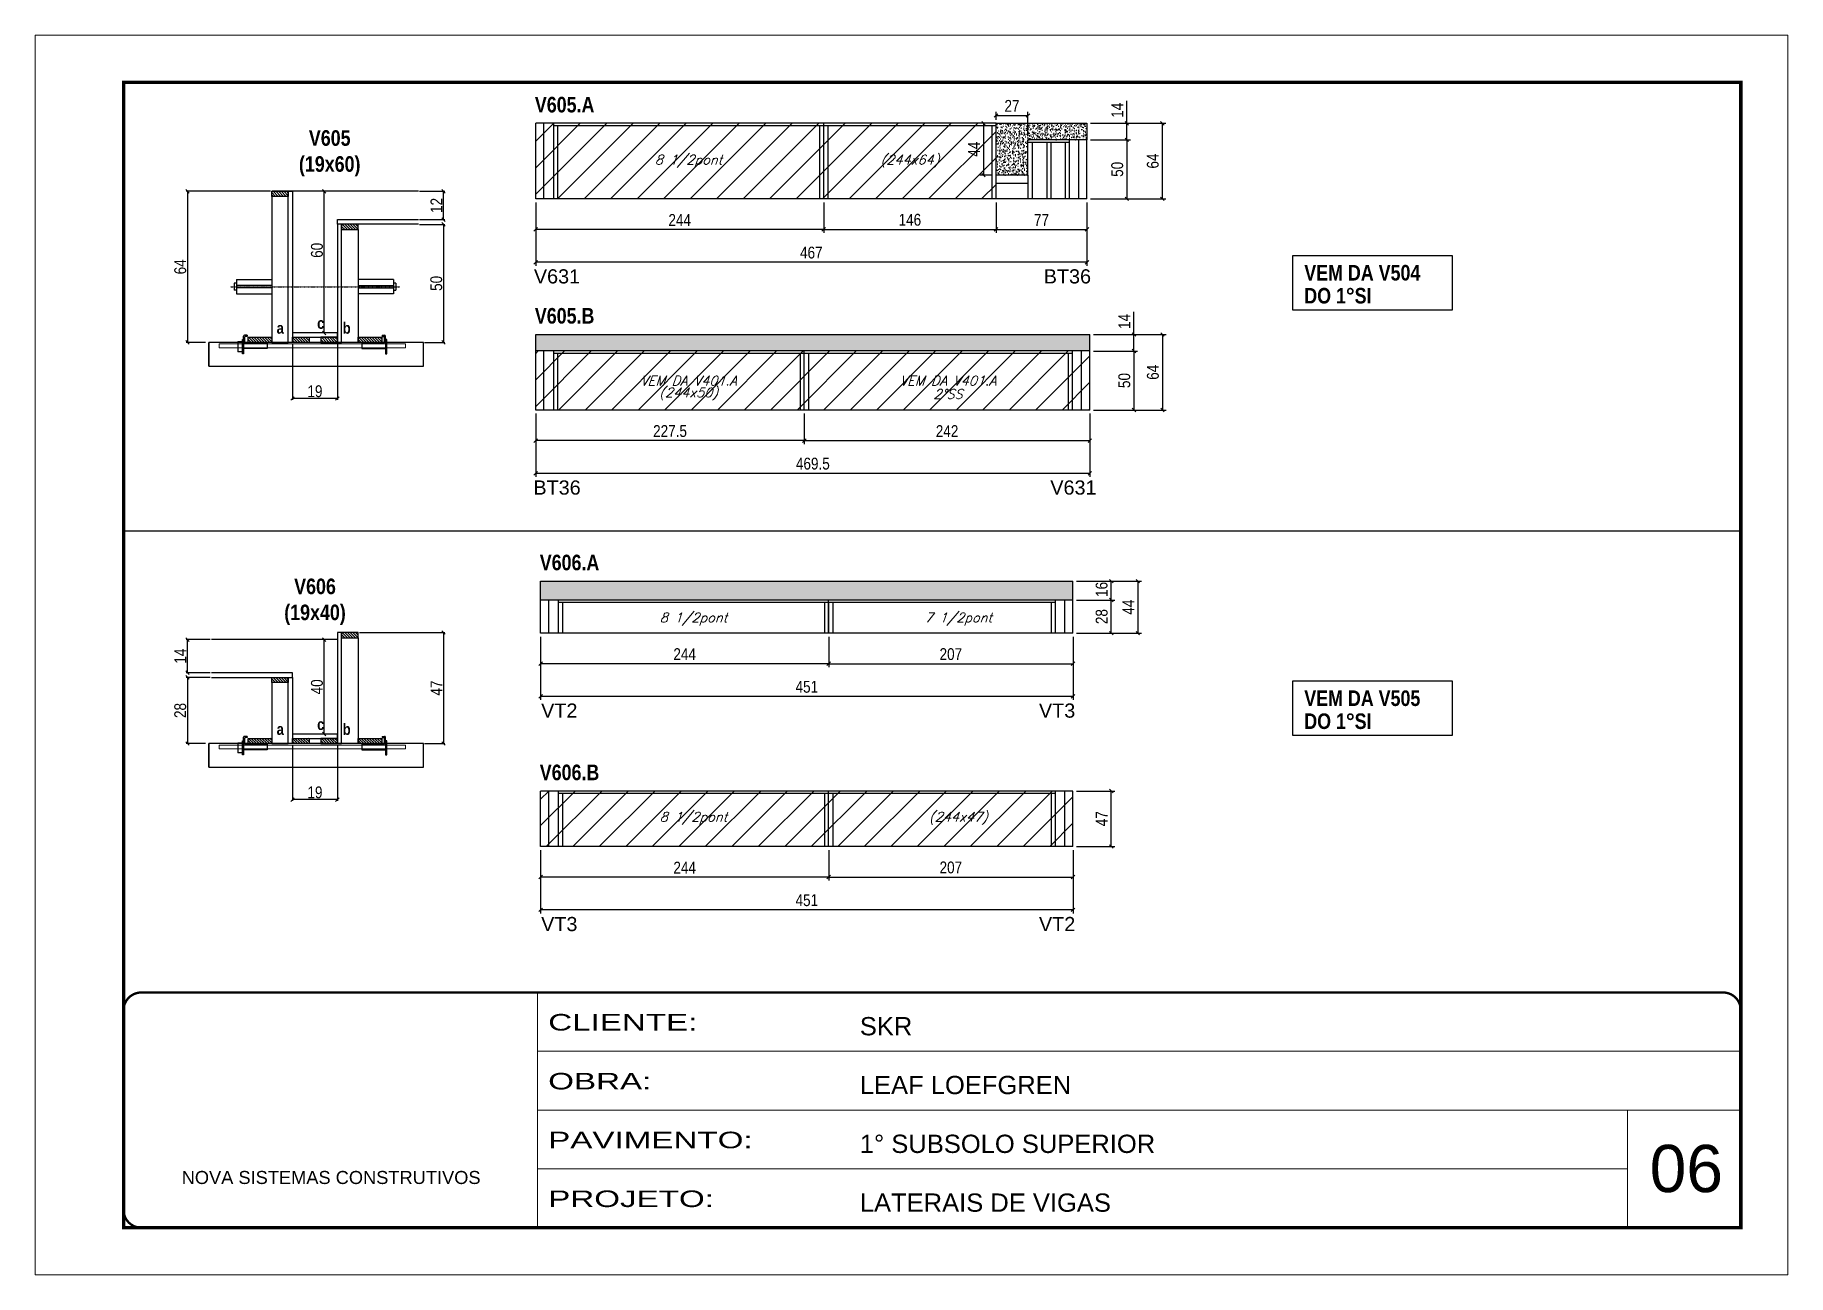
# Model space of a CAD drawing. Extents: x 3309 to 9590, y -2522 to 14608.
# Drawn here: x 4908 to 6393, y 12409 to 13459 of the extents above; entities that cross this region are included whole.
import ezdxf

# ---------------------------------------------------------------- set-up
doc = ezdxf.new("R2010")
doc.units = 0
for name, pattern in [('CONTINUO', [0]), ('DASHED', [0.75, 0.5, -0.25]), ('HIDDEN', [0.375, 0.25, -0.125])]:
    doc.linetypes.add(name, pattern=pattern)
for name, color, linetype in [('5', 5, 'Continuous'), ('barrote', 251, 'Continuous'), ('COTA', 241, 'Continuous'), ('detalhes', 4, 'Continuous'), ('NOMENCLATURA', 7, 'Continuous'), ('Painéis', 200, 'Continuous'), ('presilha', 1, 'Continuous'), ('SARR_2.2x10', 60, 'Continuous'), ('SARR_2.2x7', 40, 'Continuous'), ('SARR_3.5x7', 81, 'Continuous'), ('TENSOR', 3, 'Continuous'), ('texto', 7, 'Continuous')]:
    doc.layers.add(name, color=color, linetype=linetype)
for name, color, linetype, lineweight in [('CARIMBO', 255, 'Continuous', 9), ('CONCRETO', 251, 'Continuous', 25), ('Folhas', 255, 'Continuous', 9), ('Hachura', 251, 'Continuous', 9), ('SARRAFO DE PRESSAO', 251, 'DASHED', 9), ('SCO-___-LAJ', 2, 'Continuous', 0)]:
    doc.layers.add(name, color=color, linetype=linetype, lineweight=lineweight)
doc.styles.add('ARIAL', font='arial.ttf')
doc.styles.add('COTA TECNICA', font='techl___.ttf', dxfattribs={"height": 10})
doc.styles.add('COTA TECNICA 2X', font='techl___.ttf', dxfattribs={"height": 10})
doc.styles.add('Romans', font='romans.shx')
doc.styles.get("Standard").update_dxf_attribs({"font": 'arial.ttf'})
doc.styles.add('TECNICA', font='techb___.ttf', dxfattribs={"height": 10})
doc.styles.add('Tecnologia', font='')
doc.styles.get('Tecnologia').set_extended_font_data('Forgotten Futurist')
doc.dimstyles.new('PAINEL', dxfattribs={"dimtxt": 10, "dimasz": 3, "dimexe": 3, "dimexo": 3, "dimgap": 3, "dimtad": 1, "dimdec": 1, "dimzin": 12, "dimdsep": 46, "dimtxsty": 'COTA TECNICA', "dimblk1": 'OBLIQUE', "dimblk2": 'OBLIQUE', "dimsah": 1, "dimcen": 0.9, "dimclrd": 4, "dimclre": 4, "dimclrt": 240, "dimadec": 1, "dimazin": 3, "dimtfac": 1, "dimtdec": 1, "dimtmove": 0, "dimatfit": 3, "dimfxl": 1, "dimtolj": 1, "dimtzin": 12, "dimarcsym": 0})
doc.dimstyles.new('SECAO', dxfattribs={"dimscale": 0.333333, "dimtxt": 5, "dimasz": 9, "dimexe": 3, "dimexo": 3, "dimgap": 3, "dimtad": 1, "dimdec": 1, "dimlfac": 0.5, "dimzin": 12, "dimdsep": 46, "dimtxsty": 'COTA TECNICA 2X', "dimblk1": 'OBLIQUE', "dimblk2": 'OBLIQUE', "dimsah": 1, "dimcen": 0.9, "dimclrd": 4, "dimclre": 4, "dimclrt": 240, "dimadec": 1, "dimazin": 3, "dimtfac": 1, "dimtdec": 1, "dimtmove": 0, "dimatfit": 3, "dimfxl": 1, "dimtolj": 1, "dimtzin": 12, "dimarcsym": 0})
pattern_1 = [(135, (38361.551, -110313.1504), (-1.122532015, -1.122532015), [])]
pattern_2 = [(135, (38361.551, -110652.8715), (-1.122532015, -1.122532015), [])]

msp = doc.modelspace()

# ---------------------------------------------------------------- texts
at = {"layer": '5', "linetype": 'Continuous'}
for s, rotation, p in [('V631', 359.99996, (5330.47, 13248.94, 0)), ('BT36', 359.99996, (5762.41, 13248.94, 0)), ('BT36', 0.00004, (5330.05, 13070.11, 0)), ('V631', 0.00004, (5767.97, 13070.11, 0)), ('VT2', 0.00004, (5336.62, 12881.21, 0)), ('VT3', 0.00004, (5758.35, 12881.21, 0)), ('VT3', 0.00004, (5336.62, 12700.44, 0)), ('VT2', 0.00004, (5758.35, 12700.44, 0))]:
    msp.add_text(s, height=12, rotation=rotation, dxfattribs=at).set_placement(p)
at = {"layer": 'CARIMBO', "style": 'ARIAL'}
msp.add_text('06', height=40, dxfattribs=at).set_placement((6275.73, 12479.43))
at = {"layer": 'detalhes', "style": 'TECNICA'}
for s, p in [('c', (5146.83, 13210.49)), ('a', (5112.54, 13206.38)), ('b', (5168.51, 13206.37)), ('c', (5146.83, 12870.77)), ('b', (5168.51, 12866.65)), ('a', (5112.54, 12866.66))]:
    msp.add_text(s, height=9.6, dxfattribs=at).set_placement(p)
at = {"layer": 'NOMENCLATURA', "style": 'TECNICA'}
for s, p in [('V605.A', (5331.29, 13393.76, 0)), ('VEM DA V504', (5983.14, 13251.43)), ('DO 1°SI', (5983.14, 13231.96)), ('V605.B', (5331.29, 13214.93, 0)), ('V606.A', (5335.45, 13006.03, 0)), ('VEM DA V505', (5983.14, 12891.09)), ('DO 1°SI', (5983.14, 12871.62)), ('V606.B', (5335.45, 12828.26, 0))]:
    msp.add_text(s, height=13.2, dxfattribs=at).set_placement(p)
at = {"layer": 'NOMENCLATURA', "char_height": 13.2, "attachment_point": 2, "style": 'TECNICA'}
for s, insert in [('V605\\P(19x60)', (5157.49, 13378.71)), ('V606\\P(19x40)', (5145.04, 12998.99))]:
    msp.add_mtext_dynamic_manual_height_columns(s, width=300.2766, gutter_width=1, heights=[0], dxfattribs=dict(at, insert=insert))
at = {"layer": 'texto', "color": 2, "char_height": 8, "attachment_point": 5, "style": 'Romans'}
for s, insert in [('{\\Q19;\\C256;8 1/2pont}', (5461.51, 13352.41, 0)), ('{\\Q19;\\C256;(244x64)}', (5649.01, 13352.41, 0)), ('{\\Q19;\\C256;VEM DA V401.A}', (5461.51, 13166.58, 0)), ('{\\Q19;\\C256;(244x50)}', (5461.51, 13155.31, 0)), ('{\\Q19;\\C256;VEM DA V401.A}', (5681.26, 13166.58, 0)), ('{\\Q19;\\C256;2°SS}', (5681.26, 13155.31, 0)), ('{\\Q19;\\C256;8 1/2pont}', (5465.67, 12964.68, 0)), ('{\\Q19;\\C256;7 1/2pont}', (5690.06, 12964.68, 0)), ('{\\Q19;\\C256;8 1/2pont}', (5465.67, 12795.98, 0)), ('{\\Q19;\\C256;(244x47)}', (5690.06, 12795.98, 0))]:
    msp.add_mtext(s, dxfattribs=dict(at, insert=insert))

# ---------------------------------------------------------------- blocks, each defined once
blk = doc.blocks.new('9999999999')
at = {"color": 30, "linetype": 'CONTINUO'}
for p, q in [((98564.6, 34230.2), (98564.6, 34429.4)), ((98564.6, 34379.6), (99584, 34379.6)), ((98564.6, 34329.8), (99488, 34329.8)), ((99584, 34329.8), (99488, 34329.8)), ((99488, 34329.8), (99488, 34230.2)), ((98564.6, 34280), (99488, 34280))]:
    blk.add_line(p, q, dxfattribs=at)
at = {"color": 30, "linetype": 'CONTINUO', "const_width": 2}
blk.add_lwpolyline([(99584, 34230.2), (99584, 34414.4, 0.414214), (99569, 34429.4), (98229, 34429.4, 0.414214), (98214, 34414.4), (98214, 34245.2, 0.414214), (98229, 34230.2), (99584, 34230.2)], format="xyb", dxfattribs=at)
at = {"layer": 'Folhas'}
blk.add_lwpolyline([(98139, 34190.2), (99624, 34190.2), (99624, 35240.2), (98139, 35240.2)], close=True, dxfattribs=at)
at = {"layer": 'Folhas', "color": 30, "const_width": 3}
blk.add_lwpolyline([(98214, 34230.2), (99584, 34230.2), (99584, 35200.2), (98214, 35200.2)], close=True, dxfattribs=at)
at = {"color": 7, "linetype": 'Continuous', "ltscale": 5, "style": 'ARIAL'}
for s, height, p in [('SKR', 15.48, (98837.7, 34393.1)), ('LEAF LOEFGREN', 15.483, (98837.7, 34343.3)), ('1° SUBSOLO SUPERIOR', 15.483, (98837.7, 34293.5)), ('NOVA SISTEMAS CONSTRUTIVOS', 11.059, (98263.2, 34267.2)), ('LATERAIS DE VIGAS', 15.483, (98837.7, 34243.7))]:
    blk.add_text(s, height=height, dxfattribs=at).set_placement(p)
at = {"layer": 'Folhas', "color": 7, "style": 'Tecnologia', "width": 1.5}
for s, p in [('CLIENTE:', (98573.7, 34397.2)), ('OBRA:', (98573.7, 34347.3)), ('PAVIMENTO:', (98573.7, 34297.5)), ('PROJETO:', (98573.7, 34247.7))]:
    blk.add_text(s, height=14, dxfattribs=at).set_placement(p)
blk = doc.blocks.new('_Oblique')
at = {"color": 0, "linetype": 'ByBlock', "lineweight": -2}
blk.add_line((-0.5, -0.5), (0.5, 0.5), dxfattribs=at)
blk = doc.blocks.new('*D12')
at = {"layer": 'COTA', "color": 4, "lineweight": -2, "transparency": 16777216}
for p, q in [((5126, 13198), (5126, 13150.5)), ((5164, 13198), (5164, 13150.5)), ((5164, 13151.5), (5126, 13151.5))]:
    blk.add_line(p, q, dxfattribs=at)
at = {"layer": 'Defpoints', "color": 0, "transparency": 16777216}
for p in [(5126, 13199), (5164, 13199), (5126, 13151.5)]:
    blk.add_point(p, dxfattribs=at)
at = {"layer": 'COTA', "color": 4, "lineweight": -2, "transparency": 16777216, "xscale": 3, "yscale": 3, "zscale": 3, "rotation": 180}
blk.add_blockref('_Oblique', (5126, 13151.5), dxfattribs=at)
at = {"layer": 'COTA', "color": 4, "lineweight": -2, "transparency": 16777216, "xscale": 3, "yscale": 3, "zscale": 3}
blk.add_blockref('_Oblique', (5164, 13151.5), dxfattribs=at)
at = {"layer": 'COTA', "color": 240, "transparency": 16777216, "insert": (5145, 13157.6), "char_height": 10, "attachment_point": 5, "style": 'COTA TECNICA 2X'}
blk.add_mtext('\\A1;19', dxfattribs=at)
blk = doc.blocks.new('PRESILHA METÁLICA 1')
at = {"layer": 'presilha'}
for p, q in [((0, 13), (6, 13)), ((0, 13), (0, 0)), ((6, 0), (0, 0)), ((6, 15.5), (7.5, 15.5)), ((6, -2.5), (6, 15.5)), ((6, 13), (6, 0)), ((7.5, 10.6), (7.5, 19.9)), ((7.5, 15.5), (7.5, -2.5)), ((37.5, 4.1), (7.5, 4.1)), ((12, 21), (8.6, 21)), ((9, 11.6), (9, 18.9)), ((12, 19.5), (9.6, 19.5)), ((37.5, 11), (9.6, 11)), ((12, 21), (12, 19.5)), ((37.5, 11), (37.5, 4.1)), ((7.5, -2.5), (6, -2.5))]:
    blk.add_line(p, q, dxfattribs=at)
for centre, radius, start, end in [((8.6, 19.9), 1.14, 90, 180), ((9.6, 18.9), 0.57, 90, 180), ((9.6, 11.6), 0.57, 180, 270)]:
    blk.add_arc(centre, radius, start, end, dxfattribs=at)
blk = doc.blocks.new('PRESILHA METÁLICA 2')
at = {"layer": 'presilha'}
for p, q in [((-5.2, 23.5), (-5.2, 22)), ((-5.2, 23.5), (-1.9, 23.5)), ((-0.8, 14.6), (-0.8, 22.4)), ((-30.8, 13.5), (-30.8, 6.6)), ((-30.8, 13.5), (-2.8, 13.5)), ((-30.8, 6.6), (-0.8, 6.6)), ((-5.2, 22), (-2.8, 22)), ((-2.2, 14.1), (-2.2, 21.4)), ((0.8, 18), (-0.8, 18)), ((-0.8, 18), (-0.8, 0)), ((-0.8, 0), (0.8, 0)), ((0.8, 0), (0.8, 18))]:
    blk.add_line(p, q, dxfattribs=at)
for centre, radius, start, end in [((-1.9, 22.4), 1.14, 0, 90), ((-2.8, 21.4), 0.57, 0, 90), ((-2.8, 14.1), 0.57, 270, 0)]:
    blk.add_arc(centre, radius, start, end, dxfattribs=at)
blk = doc.blocks.new('*D13')
at = {"layer": 'COTA', "color": 4, "lineweight": -2, "transparency": 16777216}
for p, q in [((5107.4, 13327), (5036, 13327)), ((5037, 13327), (5037, 13199)), ((5052.2, 13199), (5036, 13199))]:
    blk.add_line(p, q, dxfattribs=at)
at = {"layer": 'Defpoints', "color": 0, "transparency": 16777216}
for p in [(5108.4, 13327), (5037, 13199), (5053.2, 13199)]:
    blk.add_point(p, dxfattribs=at)
at = {"layer": 'COTA', "color": 4, "lineweight": -2, "transparency": 16777216, "xscale": 3, "yscale": 3, "zscale": 3}
for p, rotation in [((5037, 13327), 90), ((5037, 13199), 270)]:
    blk.add_blockref('_Oblique', p, dxfattribs=dict(at, rotation=rotation))
at = {"layer": 'COTA', "color": 240, "transparency": 16777216, "insert": (5030.9, 13263), "char_height": 10, "attachment_point": 5, "rotation": 90, "style": 'COTA TECNICA 2X'}
blk.add_mtext('\\A1;64', dxfattribs=at)
blk = doc.blocks.new('*D14')
at = {"layer": 'COTA', "color": 4, "lineweight": -2, "transparency": 16777216}
for p, q in [((5233.7, 13299), (5254.9, 13299)), ((5253.9, 13299), (5253.9, 13199)), ((5237.8, 13199), (5254.9, 13199))]:
    blk.add_line(p, q, dxfattribs=at)
at = {"layer": 'Defpoints', "color": 0, "transparency": 16777216}
for p in [(5232.7, 13299), (5236.8, 13199), (5253.9, 13199)]:
    blk.add_point(p, dxfattribs=at)
at = {"layer": 'COTA', "color": 4, "lineweight": -2, "transparency": 16777216, "xscale": 3, "yscale": 3, "zscale": 3}
for p, rotation in [((5253.9, 13299), 90), ((5253.9, 13199), 270)]:
    blk.add_blockref('_Oblique', p, dxfattribs=dict(at, rotation=rotation))
at = {"layer": 'COTA', "color": 240, "transparency": 16777216, "insert": (5247.8, 13249), "char_height": 10, "attachment_point": 5, "rotation": 90, "style": 'COTA TECNICA 2X'}
blk.add_mtext('\\A1;50', dxfattribs=at)
blk = doc.blocks.new('*D15')
at = {"layer": 'COTA', "color": 4, "lineweight": -2, "transparency": 16777216}
for p, q in [((5163, 13327), (5151.8, 13327)), ((5152.8, 13207), (5152.8, 13327)), ((5163, 13207), (5151.8, 13207))]:
    blk.add_line(p, q, dxfattribs=at)
at = {"layer": 'Defpoints', "color": 0, "transparency": 16777216}
for p in [(5152.8, 13327), (5164, 13327), (5164, 13207)]:
    blk.add_point(p, dxfattribs=at)
at = {"layer": 'COTA', "color": 4, "lineweight": -2, "transparency": 16777216, "xscale": 3, "yscale": 3, "zscale": 3}
for p, rotation in [((5152.8, 13327), 90), ((5152.8, 13207), 270)]:
    blk.add_blockref('_Oblique', p, dxfattribs=dict(at, rotation=rotation))
at = {"layer": 'COTA', "color": 240, "transparency": 16777216, "insert": (5146.7, 13277), "char_height": 10, "attachment_point": 5, "rotation": 90, "style": 'COTA TECNICA 2X'}
blk.add_mtext('\\A1;60', dxfattribs=at)
blk = doc.blocks.new('*D16')
at = {"layer": 'COTA', "color": 4, "lineweight": -2, "transparency": 16777216}
for p, q in [((5233.7, 13327), (5254.9, 13327)), ((5253.9, 13303), (5253.9, 13327)), ((5233.7, 13303), (5254.9, 13303))]:
    blk.add_line(p, q, dxfattribs=at)
at = {"layer": 'Defpoints', "color": 0, "transparency": 16777216}
for p in [(5232.7, 13327), (5253.9, 13327), (5232.7, 13303)]:
    blk.add_point(p, dxfattribs=at)
at = {"layer": 'COTA', "color": 4, "lineweight": -2, "transparency": 16777216, "xscale": 3, "yscale": 3, "zscale": 3}
for p, rotation in [((5253.9, 13327), 90), ((5253.9, 13303), 270)]:
    blk.add_blockref('_Oblique', p, dxfattribs=dict(at, rotation=rotation))
at = {"layer": 'COTA', "color": 240, "transparency": 16777216, "insert": (5247.9, 13315), "char_height": 10, "attachment_point": 5, "rotation": 90, "style": 'COTA TECNICA 2X'}
blk.add_mtext('\\A1;12', dxfattribs=at)
blk = doc.blocks.new('*D17')
at = {"layer": 'COTA', "color": 4, "linetype": 'ByBlock', "lineweight": -2, "transparency": 16777216}
for p, q in [((5332, 13317.6), (5332, 13291.7)), ((5576, 13317.6), (5576, 13291.7)), ((5576, 13294.7), (5332, 13294.7))]:
    blk.add_line(p, q, dxfattribs=at)
at = {"layer": 'Defpoints', "color": 0, "linetype": 'ByBlock', "transparency": 16777216}
for p in [(5332, 13320.6), (5576, 13320.6), (5332, 13294.7)]:
    blk.add_point(p, dxfattribs=at)
at = {"layer": 'COTA', "color": 4, "linetype": 'ByBlock', "lineweight": -2, "transparency": 16777216, "xscale": 3, "yscale": 3, "zscale": 3, "rotation": 180}
blk.add_blockref('_Oblique', (5332, 13294.7), dxfattribs=at)
at = {"layer": 'COTA', "color": 4, "linetype": 'ByBlock', "lineweight": -2, "transparency": 16777216, "xscale": 3, "yscale": 3, "zscale": 3}
blk.add_blockref('_Oblique', (5576, 13294.7), dxfattribs=at)
at = {"layer": 'COTA', "color": 240, "linetype": 'ByBlock', "transparency": 16777216, "insert": (5454, 13302.7), "char_height": 10, "attachment_point": 5, "style": 'COTA TECNICA'}
blk.add_mtext('\\A1;244', dxfattribs=at)
blk = doc.blocks.new('*D20')
at = {"layer": 'COTA', "color": 4, "linetype": 'ByBlock', "lineweight": -2, "transparency": 16777216}
for p, q in [((5332, 13317.6), (5332, 13263.9)), ((5799, 13317.6), (5799, 13263.9)), ((5799, 13266.9), (5332, 13266.9))]:
    blk.add_line(p, q, dxfattribs=at)
at = {"layer": 'Defpoints', "color": 0, "linetype": 'ByBlock', "transparency": 16777216}
for p in [(5332, 13320.6), (5799, 13320.6), (5332, 13266.9)]:
    blk.add_point(p, dxfattribs=at)
at = {"layer": 'COTA', "color": 4, "linetype": 'ByBlock', "lineweight": -2, "transparency": 16777216, "xscale": 3, "yscale": 3, "zscale": 3, "rotation": 180}
blk.add_blockref('_Oblique', (5332, 13266.9), dxfattribs=at)
at = {"layer": 'COTA', "color": 4, "linetype": 'ByBlock', "lineweight": -2, "transparency": 16777216, "xscale": 3, "yscale": 3, "zscale": 3}
blk.add_blockref('_Oblique', (5799, 13266.9), dxfattribs=at)
at = {"layer": 'COTA', "color": 240, "linetype": 'ByBlock', "transparency": 16777216, "insert": (5565.5, 13275), "char_height": 10, "attachment_point": 5, "style": 'COTA TECNICA'}
blk.add_mtext('\\A1;467', dxfattribs=at)
blk = doc.blocks.new('*D18')
at = {"layer": 'COTA', "color": 4, "lineweight": -2, "transparency": 16777216}
for p, q in [((5576, 13317.6), (5576, 13291.7)), ((5722, 13317.6), (5722, 13291.7)), ((5576, 13294.7), (5722, 13294.7))]:
    blk.add_line(p, q, dxfattribs=at)
at = {"layer": 'Defpoints', "color": 0, "transparency": 16777216}
for p in [(5576, 13320.6, 0), (5722, 13320.6, 0), (5722, 13294.7)]:
    blk.add_point(p, dxfattribs=at)
at = {"layer": 'COTA', "color": 4, "lineweight": -2, "transparency": 16777216, "xscale": 3, "yscale": 3, "zscale": 3, "rotation": 180}
blk.add_blockref('_Oblique', (5576, 13294.7), dxfattribs=at)
at = {"layer": 'COTA', "color": 4, "lineweight": -2, "transparency": 16777216, "xscale": 3, "yscale": 3, "zscale": 3}
blk.add_blockref('_Oblique', (5722, 13294.7), dxfattribs=at)
at = {"layer": 'COTA', "color": 240, "transparency": 16777216, "insert": (5649, 13302.8), "char_height": 10, "attachment_point": 5, "style": 'COTA TECNICA'}
blk.add_mtext('\\A1;146', dxfattribs=at)
blk = doc.blocks.new('*D19')
at = {"layer": 'COTA', "color": 4, "lineweight": -2, "transparency": 16777216}
for p, q in [((5802, 13370.6), (5835.8, 13370.6)), ((5832.8, 13370.6), (5832.8, 13320.6)), ((5802, 13320.6), (5835.8, 13320.6))]:
    blk.add_line(p, q, dxfattribs=at)
at = {"layer": 'Defpoints', "color": 0, "transparency": 16777216}
for p in [(5799, 13370.6, 0), (5799, 13320.6, 0), (5832.8, 13320.6)]:
    blk.add_point(p, dxfattribs=at)
at = {"layer": 'COTA', "color": 4, "lineweight": -2, "transparency": 16777216, "xscale": 3, "yscale": 3, "zscale": 3}
for p, rotation in [((5832.8, 13370.6), 90), ((5832.8, 13320.6), 270)]:
    blk.add_blockref('_Oblique', p, dxfattribs=dict(at, rotation=rotation))
at = {"layer": 'COTA', "color": 240, "transparency": 16777216, "insert": (5824.7, 13345.6), "char_height": 10, "attachment_point": 5, "rotation": 90, "style": 'COTA TECNICA'}
blk.add_mtext('\\A1;50', dxfattribs=at)
blk = doc.blocks.new('*D21')
at = {"layer": 'Defpoints', "color": 0, "transparency": 16777216}
for p in [(5722, 13320.6, 0), (5799, 13320.6, 0), (5799, 13294.7)]:
    blk.add_point(p, dxfattribs=at)
at = {"layer": 'Painéis', "color": 4, "lineweight": -2, "transparency": 16777216}
for p, q in [((5722, 13317.6), (5722, 13291.7)), ((5799, 13317.6), (5799, 13291.7)), ((5722, 13294.7), (5799, 13294.7))]:
    blk.add_line(p, q, dxfattribs=at)
at = {"layer": 'Painéis', "color": 4, "lineweight": -2, "transparency": 16777216, "xscale": 3, "yscale": 3, "zscale": 3, "rotation": 180}
blk.add_blockref('_Oblique', (5722, 13294.7), dxfattribs=at)
at = {"layer": 'Painéis', "color": 4, "lineweight": -2, "transparency": 16777216, "xscale": 3, "yscale": 3, "zscale": 3}
blk.add_blockref('_Oblique', (5799, 13294.7), dxfattribs=at)
at = {"layer": 'Painéis', "color": 240, "transparency": 16777216, "insert": (5760.5, 13302.7), "char_height": 10, "attachment_point": 5, "style": 'COTA TECNICA'}
blk.add_mtext('\\A1;77', dxfattribs=at)
blk = doc.blocks.new('*D22')
at = {"layer": 'COTA', "color": 4, "lineweight": -2, "transparency": 16777216}
for p, q in [((5832.8, 13384.6), (5832.8, 13403.7)), ((5802, 13384.6), (5835.8, 13384.6)), ((5832.8, 13370.6), (5832.8, 13384.6)), ((5802, 13370.6), (5835.8, 13370.6))]:
    blk.add_line(p, q, dxfattribs=at)
at = {"layer": 'Defpoints', "color": 0, "transparency": 16777216}
for p in [(5799, 13384.6, 0), (5832.8, 13384.6), (5799, 13370.6, 0)]:
    blk.add_point(p, dxfattribs=at)
at = {"layer": 'COTA', "color": 4, "lineweight": -2, "transparency": 16777216, "xscale": 3, "yscale": 3, "zscale": 3}
for p, rotation in [((5832.8, 13384.6), 90), ((5832.8, 13370.6), 270)]:
    blk.add_blockref('_Oblique', p, dxfattribs=dict(at, rotation=rotation))
at = {"layer": 'COTA', "color": 240, "transparency": 16777216, "insert": (5824.7, 13395.6), "char_height": 10, "attachment_point": 5, "rotation": 90, "style": 'COTA TECNICA'}
blk.add_mtext('\\A1;14', dxfattribs=at)
blk = doc.blocks.new('*D23')
at = {"layer": 'COTA', "color": 4, "lineweight": -2, "transparency": 16777216}
for p, q in [((5802, 13384.6), (5865.9, 13384.6)), ((5862.9, 13320.6), (5862.9, 13384.6)), ((5802, 13320.6), (5865.9, 13320.6))]:
    blk.add_line(p, q, dxfattribs=at)
at = {"layer": 'Defpoints', "color": 0, "transparency": 16777216}
for p in [(5799, 13384.6, 0), (5862.9, 13384.6), (5799, 13320.6, 0)]:
    blk.add_point(p, dxfattribs=at)
at = {"layer": 'COTA', "color": 4, "lineweight": -2, "transparency": 16777216, "xscale": 3, "yscale": 3, "zscale": 3}
for p, rotation in [((5862.9, 13384.6), 90), ((5862.9, 13320.6), 270)]:
    blk.add_blockref('_Oblique', p, dxfattribs=dict(at, rotation=rotation))
at = {"layer": 'COTA', "color": 240, "transparency": 16777216, "insert": (5854.8, 13352.6), "char_height": 10, "attachment_point": 5, "rotation": 90, "style": 'COTA TECNICA'}
blk.add_mtext('\\A1;64', dxfattribs=at)
blk = doc.blocks.new('*D24')
at = {"layer": 'COTA', "color": 4, "lineweight": -2, "transparency": 16777216}
for p, q in [((5722, 13387.6), (5722, 13394.2)), ((5722, 13391.2), (5749, 13391.2)), ((5749, 13373.6), (5749, 13394.2))]:
    blk.add_line(p, q, dxfattribs=at)
at = {"layer": 'Defpoints', "color": 0, "transparency": 16777216}
for p in [(5722, 13384.6, 0), (5749, 13391.2), (5749, 13370.6, 0)]:
    blk.add_point(p, dxfattribs=at)
at = {"layer": 'COTA', "color": 4, "lineweight": -2, "transparency": 16777216, "xscale": 3, "yscale": 3, "zscale": 3, "rotation": 180}
blk.add_blockref('_Oblique', (5722, 13391.2), dxfattribs=at)
at = {"layer": 'COTA', "color": 4, "lineweight": -2, "transparency": 16777216, "xscale": 3, "yscale": 3, "zscale": 3}
blk.add_blockref('_Oblique', (5749, 13391.2), dxfattribs=at)
at = {"layer": 'COTA', "color": 240, "transparency": 16777216, "insert": (5735.5, 13399.3), "char_height": 10, "attachment_point": 5, "style": 'COTA TECNICA'}
blk.add_mtext('\\A1;27', dxfattribs=at)
blk = doc.blocks.new('*D25')
at = {"layer": 'COTA', "color": 4, "lineweight": -2, "transparency": 16777216}
for p, q in [((5719, 13384.6), (5708.4, 13384.6)), ((5711.4, 13384.6), (5711.4, 13340.6)), ((5719, 13340.6), (5708.4, 13340.6))]:
    blk.add_line(p, q, dxfattribs=at)
at = {"layer": 'Defpoints', "color": 0, "transparency": 16777216}
for p in [(5722, 13384.6, 0), (5711.4, 13340.6), (5722, 13340.6, 0)]:
    blk.add_point(p, dxfattribs=at)
at = {"layer": 'COTA', "color": 4, "lineweight": -2, "transparency": 16777216, "xscale": 3, "yscale": 3, "zscale": 3}
for p, rotation in [((5711.4, 13384.6), 90), ((5711.4, 13340.6), 270)]:
    blk.add_blockref('_Oblique', p, dxfattribs=dict(at, rotation=rotation))
at = {"layer": 'COTA', "color": 240, "transparency": 16777216, "insert": (5703.3, 13362.6), "char_height": 10, "attachment_point": 5, "rotation": 90, "style": 'COTA TECNICA'}
blk.add_mtext('\\A1;44', dxfattribs=at)
blk = doc.blocks.new('*D26')
at = {"layer": 'COTA', "color": 4, "linetype": 'ByBlock', "lineweight": -2, "transparency": 16777216}
for p, q in [((5332, 13138.7), (5332, 13112.8)), ((5559.5, 13138.7), (5559.5, 13112.8)), ((5559.5, 13115.8), (5332, 13115.8))]:
    blk.add_line(p, q, dxfattribs=at)
at = {"layer": 'Defpoints', "color": 0, "linetype": 'ByBlock', "transparency": 16777216}
for p in [(5332, 13141.7), (5559.5, 13141.7), (5332, 13115.8)]:
    blk.add_point(p, dxfattribs=at)
at = {"layer": 'COTA', "color": 4, "linetype": 'ByBlock', "lineweight": -2, "transparency": 16777216, "xscale": 3, "yscale": 3, "zscale": 3, "rotation": 180}
blk.add_blockref('_Oblique', (5332, 13115.8), dxfattribs=at)
at = {"layer": 'COTA', "color": 4, "linetype": 'ByBlock', "lineweight": -2, "transparency": 16777216, "xscale": 3, "yscale": 3, "zscale": 3}
blk.add_blockref('_Oblique', (5559.5, 13115.8), dxfattribs=at)
at = {"layer": 'COTA', "color": 240, "linetype": 'ByBlock', "transparency": 16777216, "insert": (5445.8, 13123.9), "char_height": 10, "attachment_point": 5, "style": 'COTA TECNICA'}
blk.add_mtext('\\A1;227.5', dxfattribs=at)
blk = doc.blocks.new('*D29')
at = {"layer": 'COTA', "color": 4, "linetype": 'ByBlock', "lineweight": -2, "transparency": 16777216}
for p, q in [((5332, 13138.7), (5332, 13085.1)), ((5801.5, 13138.7), (5801.5, 13085.1)), ((5801.5, 13088.1), (5332, 13088.1))]:
    blk.add_line(p, q, dxfattribs=at)
at = {"layer": 'Defpoints', "color": 0, "linetype": 'ByBlock', "transparency": 16777216}
for p in [(5332, 13141.7), (5801.5, 13141.7), (5332, 13088.1)]:
    blk.add_point(p, dxfattribs=at)
at = {"layer": 'COTA', "color": 4, "linetype": 'ByBlock', "lineweight": -2, "transparency": 16777216, "xscale": 3, "yscale": 3, "zscale": 3, "rotation": 180}
blk.add_blockref('_Oblique', (5332, 13088.1), dxfattribs=at)
at = {"layer": 'COTA', "color": 4, "linetype": 'ByBlock', "lineweight": -2, "transparency": 16777216, "xscale": 3, "yscale": 3, "zscale": 3}
blk.add_blockref('_Oblique', (5801.5, 13088.1), dxfattribs=at)
at = {"layer": 'COTA', "color": 240, "linetype": 'ByBlock', "transparency": 16777216, "insert": (5566.8, 13096.3), "char_height": 10, "attachment_point": 5, "style": 'COTA TECNICA'}
blk.add_mtext('\\A1;469.5', dxfattribs=at)
blk = doc.blocks.new('*D27')
at = {"layer": 'COTA', "color": 4, "lineweight": -2, "transparency": 16777216}
for p, q in [((5559.5, 13138.7), (5559.5, 13112.8)), ((5801.5, 13138.7), (5801.5, 13112.8)), ((5559.5, 13115.8), (5801.5, 13115.8))]:
    blk.add_line(p, q, dxfattribs=at)
at = {"layer": 'Defpoints', "color": 0, "transparency": 16777216}
for p in [(5559.5, 13141.7, 0), (5801.5, 13141.7, 0), (5801.5, 13115.8)]:
    blk.add_point(p, dxfattribs=at)
at = {"layer": 'COTA', "color": 4, "lineweight": -2, "transparency": 16777216, "xscale": 3, "yscale": 3, "zscale": 3, "rotation": 180}
blk.add_blockref('_Oblique', (5559.5, 13115.8), dxfattribs=at)
at = {"layer": 'COTA', "color": 4, "lineweight": -2, "transparency": 16777216, "xscale": 3, "yscale": 3, "zscale": 3}
blk.add_blockref('_Oblique', (5801.5, 13115.8), dxfattribs=at)
at = {"layer": 'COTA', "color": 240, "transparency": 16777216, "insert": (5680.5, 13123.9), "char_height": 10, "attachment_point": 5, "style": 'COTA TECNICA'}
blk.add_mtext('\\A1;242', dxfattribs=at)
blk = doc.blocks.new('*D28')
at = {"layer": 'COTA', "color": 4, "lineweight": -2, "transparency": 16777216}
for p, q in [((5804.5, 13191.7), (5841.8, 13191.7)), ((5838.8, 13191.7), (5838.8, 13141.7)), ((5804.5, 13141.7), (5841.8, 13141.7))]:
    blk.add_line(p, q, dxfattribs=at)
at = {"layer": 'Defpoints', "color": 0, "transparency": 16777216}
for p in [(5801.5, 13191.7, 0), (5801.5, 13141.7, 0), (5838.8, 13141.7)]:
    blk.add_point(p, dxfattribs=at)
at = {"layer": 'COTA', "color": 4, "lineweight": -2, "transparency": 16777216, "xscale": 3, "yscale": 3, "zscale": 3}
for p, rotation in [((5838.8, 13191.7), 90), ((5838.8, 13141.7), 270)]:
    blk.add_blockref('_Oblique', p, dxfattribs=dict(at, rotation=rotation))
at = {"layer": 'COTA', "color": 240, "transparency": 16777216, "insert": (5830.7, 13166.7), "char_height": 10, "attachment_point": 5, "rotation": 90, "style": 'COTA TECNICA'}
blk.add_mtext('\\A1;50', dxfattribs=at)
blk = doc.blocks.new('*D30')
at = {"layer": 'COTA', "color": 4, "lineweight": -2, "transparency": 16777216}
for p, q in [((5838.8, 13205.7), (5838.8, 13224.9)), ((5804.5, 13205.7), (5841.8, 13205.7)), ((5838.8, 13191.7), (5838.8, 13205.7)), ((5804.5, 13191.7), (5841.8, 13191.7))]:
    blk.add_line(p, q, dxfattribs=at)
at = {"layer": 'Defpoints', "color": 0, "transparency": 16777216}
for p in [(5801.5, 13205.7, 0), (5838.8, 13205.7), (5801.5, 13191.7, 0)]:
    blk.add_point(p, dxfattribs=at)
at = {"layer": 'COTA', "color": 4, "lineweight": -2, "transparency": 16777216, "xscale": 3, "yscale": 3, "zscale": 3}
for p, rotation in [((5838.8, 13205.7), 90), ((5838.8, 13191.7), 270)]:
    blk.add_blockref('_Oblique', p, dxfattribs=dict(at, rotation=rotation))
at = {"layer": 'COTA', "color": 240, "transparency": 16777216, "insert": (5830.7, 13216.8), "char_height": 10, "attachment_point": 5, "rotation": 90, "style": 'COTA TECNICA'}
blk.add_mtext('\\A1;14', dxfattribs=at)
blk = doc.blocks.new('*D31')
at = {"layer": 'COTA', "color": 4, "lineweight": -2, "transparency": 16777216}
for p, q in [((5804.5, 13205.7), (5866, 13205.7)), ((5863, 13205.7), (5863, 13141.7)), ((5804.5, 13141.7), (5866, 13141.7))]:
    blk.add_line(p, q, dxfattribs=at)
at = {"layer": 'Defpoints', "color": 0, "transparency": 16777216}
for p in [(5801.5, 13205.7, 0), (5801.5, 13141.7, 0), (5863, 13141.7)]:
    blk.add_point(p, dxfattribs=at)
at = {"layer": 'COTA', "color": 4, "lineweight": -2, "transparency": 16777216, "xscale": 3, "yscale": 3, "zscale": 3}
for p, rotation in [((5863, 13205.7), 90), ((5863, 13141.7), 270)]:
    blk.add_blockref('_Oblique', p, dxfattribs=dict(at, rotation=rotation))
at = {"layer": 'COTA', "color": 240, "transparency": 16777216, "insert": (5854.9, 13173.7), "char_height": 10, "attachment_point": 5, "rotation": 90, "style": 'COTA TECNICA'}
blk.add_mtext('\\A1;64', dxfattribs=at)
blk = doc.blocks.new('*D32')
at = {"layer": 'COTA', "color": 4, "lineweight": -2, "transparency": 16777216}
for p, q in [((5126, 12858.3), (5126, 12810.8)), ((5164, 12858.3), (5164, 12810.8)), ((5164, 12811.8), (5126, 12811.8))]:
    blk.add_line(p, q, dxfattribs=at)
at = {"layer": 'Defpoints', "color": 0, "transparency": 16777216}
for p in [(5126, 12859.3), (5164, 12859.3), (5126, 12811.8)]:
    blk.add_point(p, dxfattribs=at)
at = {"layer": 'COTA', "color": 4, "lineweight": -2, "transparency": 16777216, "xscale": 3, "yscale": 3, "zscale": 3, "rotation": 180}
blk.add_blockref('_Oblique', (5126, 12811.8), dxfattribs=at)
at = {"layer": 'COTA', "color": 4, "lineweight": -2, "transparency": 16777216, "xscale": 3, "yscale": 3, "zscale": 3}
blk.add_blockref('_Oblique', (5164, 12811.8), dxfattribs=at)
at = {"layer": 'COTA', "color": 240, "transparency": 16777216, "insert": (5145, 12817.9), "char_height": 10, "attachment_point": 5, "style": 'COTA TECNICA 2X'}
blk.add_mtext('\\A1;19', dxfattribs=at)
blk = doc.blocks.new('*D33')
at = {"layer": 'COTA', "color": 4, "lineweight": -2, "transparency": 16777216}
for p, q in [((5056.3, 12915.3), (5036, 12915.3)), ((5037, 12915.3), (5037, 12859.3)), ((5052.2, 12859.3), (5036, 12859.3))]:
    blk.add_line(p, q, dxfattribs=at)
at = {"layer": 'Defpoints', "color": 0, "transparency": 16777216}
for p in [(5057.3, 12915.3), (5037, 12859.3), (5053.2, 12859.3)]:
    blk.add_point(p, dxfattribs=at)
at = {"layer": 'COTA', "color": 4, "lineweight": -2, "transparency": 16777216, "xscale": 3, "yscale": 3, "zscale": 3}
for p, rotation in [((5037, 12915.3), 90), ((5037, 12859.3), 270)]:
    blk.add_blockref('_Oblique', p, dxfattribs=dict(at, rotation=rotation))
at = {"layer": 'COTA', "color": 240, "transparency": 16777216, "insert": (5030.9, 12887.3), "char_height": 10, "attachment_point": 5, "rotation": 90, "style": 'COTA TECNICA 2X'}
blk.add_mtext('\\A1;28', dxfattribs=at)
blk = doc.blocks.new('*D34')
at = {"layer": 'COTA', "color": 4, "lineweight": -2, "transparency": 16777216}
for p, q in [((5182.6, 12953.3), (5254.9, 12953.3)), ((5253.9, 12953.3), (5253.9, 12859.3)), ((5237.8, 12859.3), (5254.9, 12859.3))]:
    blk.add_line(p, q, dxfattribs=at)
at = {"layer": 'Defpoints', "color": 0, "transparency": 16777216}
for p in [(5181.6, 12953.3), (5236.8, 12859.3), (5253.9, 12859.3)]:
    blk.add_point(p, dxfattribs=at)
at = {"layer": 'COTA', "color": 4, "lineweight": -2, "transparency": 16777216, "xscale": 3, "yscale": 3, "zscale": 3}
for p, rotation in [((5253.9, 12953.3), 90), ((5253.9, 12859.3), 270)]:
    blk.add_blockref('_Oblique', p, dxfattribs=dict(at, rotation=rotation))
at = {"layer": 'COTA', "color": 240, "transparency": 16777216, "insert": (5247.9, 12906.3), "char_height": 10, "attachment_point": 5, "rotation": 90, "style": 'COTA TECNICA 2X'}
blk.add_mtext('\\A1;47', dxfattribs=at)
blk = doc.blocks.new('*D35')
at = {"layer": 'COTA', "color": 4, "lineweight": -2, "transparency": 16777216}
for p, q in [((5163, 12947.3), (5151.8, 12947.3)), ((5152.8, 12867.3), (5152.8, 12947.3)), ((5163, 12867.3), (5151.8, 12867.3))]:
    blk.add_line(p, q, dxfattribs=at)
at = {"layer": 'Defpoints', "color": 0, "transparency": 16777216}
for p in [(5152.8, 12947.3), (5164, 12947.3), (5164, 12867.3)]:
    blk.add_point(p, dxfattribs=at)
at = {"layer": 'COTA', "color": 4, "lineweight": -2, "transparency": 16777216, "xscale": 3, "yscale": 3, "zscale": 3}
for p, rotation in [((5152.8, 12947.3), 90), ((5152.8, 12867.3), 270)]:
    blk.add_blockref('_Oblique', p, dxfattribs=dict(at, rotation=rotation))
at = {"layer": 'COTA', "color": 240, "transparency": 16777216, "insert": (5146.7, 12907.3), "char_height": 10, "attachment_point": 5, "rotation": 90, "style": 'COTA TECNICA 2X'}
blk.add_mtext('\\A1;40', dxfattribs=at)
blk = doc.blocks.new('*D39')
at = {"layer": 'COTA', "color": 4, "lineweight": -2, "transparency": 16777216}
for p, q in [((5056.3, 12947.3), (5036, 12947.3)), ((5037, 12919.3), (5037, 12947.3)), ((5056.3, 12919.3), (5036, 12919.3))]:
    blk.add_line(p, q, dxfattribs=at)
at = {"layer": 'Defpoints', "color": 0, "transparency": 16777216}
for p in [(5037, 12947.3), (5057.3, 12947.3), (5057.3, 12919.3)]:
    blk.add_point(p, dxfattribs=at)
at = {"layer": 'COTA', "color": 4, "lineweight": -2, "transparency": 16777216, "xscale": 3, "yscale": 3, "zscale": 3}
for p, rotation in [((5037, 12947.3), 90), ((5037, 12919.3), 270)]:
    blk.add_blockref('_Oblique', p, dxfattribs=dict(at, rotation=rotation))
at = {"layer": 'COTA', "color": 240, "transparency": 16777216, "insert": (5030.9, 12933.3), "char_height": 10, "attachment_point": 5, "rotation": 90, "style": 'COTA TECNICA 2X'}
blk.add_mtext('\\A1;14', dxfattribs=at)
blk = doc.blocks.new('*D36')
at = {"layer": 'COTA', "color": 4, "linetype": 'ByBlock', "lineweight": -2, "transparency": 16777216}
for p, q in [((5336.2, 12949.8), (5336.2, 12923.9)), ((5580.2, 12949.8), (5580.2, 12923.9)), ((5580.2, 12926.9), (5336.2, 12926.9))]:
    blk.add_line(p, q, dxfattribs=at)
at = {"layer": 'Defpoints', "color": 0, "linetype": 'ByBlock', "transparency": 16777216}
for p in [(5336.2, 12952.8), (5580.2, 12952.8), (5336.2, 12926.9)]:
    blk.add_point(p, dxfattribs=at)
at = {"layer": 'COTA', "color": 4, "linetype": 'ByBlock', "lineweight": -2, "transparency": 16777216, "xscale": 3, "yscale": 3, "zscale": 3, "rotation": 180}
blk.add_blockref('_Oblique', (5336.2, 12926.9), dxfattribs=at)
at = {"layer": 'COTA', "color": 4, "linetype": 'ByBlock', "lineweight": -2, "transparency": 16777216, "xscale": 3, "yscale": 3, "zscale": 3}
blk.add_blockref('_Oblique', (5580.2, 12926.9), dxfattribs=at)
at = {"layer": 'COTA', "color": 240, "linetype": 'ByBlock', "transparency": 16777216, "insert": (5458.2, 12935), "char_height": 10, "attachment_point": 5, "style": 'COTA TECNICA'}
blk.add_mtext('\\A1;244', dxfattribs=at)
blk = doc.blocks.new('*D40')
at = {"layer": 'COTA', "color": 4, "linetype": 'ByBlock', "lineweight": -2, "transparency": 16777216}
for p, q in [((5336.2, 12949.8), (5336.2, 12896.2)), ((5787.2, 12949.8), (5787.2, 12896.2)), ((5787.2, 12899.2), (5336.2, 12899.2))]:
    blk.add_line(p, q, dxfattribs=at)
at = {"layer": 'Defpoints', "color": 0, "linetype": 'ByBlock', "transparency": 16777216}
for p in [(5336.2, 12952.8), (5787.2, 12952.8), (5336.2, 12899.2)]:
    blk.add_point(p, dxfattribs=at)
at = {"layer": 'COTA', "color": 4, "linetype": 'ByBlock', "lineweight": -2, "transparency": 16777216, "xscale": 3, "yscale": 3, "zscale": 3, "rotation": 180}
blk.add_blockref('_Oblique', (5336.2, 12899.2), dxfattribs=at)
at = {"layer": 'COTA', "color": 4, "linetype": 'ByBlock', "lineweight": -2, "transparency": 16777216, "xscale": 3, "yscale": 3, "zscale": 3}
blk.add_blockref('_Oblique', (5787.2, 12899.2), dxfattribs=at)
at = {"layer": 'COTA', "color": 240, "linetype": 'ByBlock', "transparency": 16777216, "insert": (5561.7, 12907.3), "char_height": 10, "attachment_point": 5, "style": 'COTA TECNICA'}
blk.add_mtext('\\A1;451', dxfattribs=at)
blk = doc.blocks.new('*D41')
at = {"layer": 'COTA', "color": 4, "lineweight": -2, "transparency": 16777216}
for p, q in [((5790.2, 12980.8), (5822.6, 12980.8)), ((5819.6, 12952.8), (5819.6, 12980.8)), ((5790.2, 12952.8), (5822.6, 12952.8))]:
    blk.add_line(p, q, dxfattribs=at)
at = {"layer": 'Defpoints', "color": 0, "transparency": 16777216}
for p in [(5787.2, 12980.8), (5819.6, 12980.8), (5787.2, 12952.8)]:
    blk.add_point(p, dxfattribs=at)
at = {"layer": 'COTA', "color": 4, "lineweight": -2, "transparency": 16777216, "xscale": 3, "yscale": 3, "zscale": 3}
for p, rotation in [((5819.6, 12980.8), 90), ((5819.6, 12952.8), 270)]:
    blk.add_blockref('_Oblique', p, dxfattribs=dict(at, rotation=rotation))
at = {"layer": 'COTA', "color": 240, "transparency": 16777216, "insert": (5811.5, 12966.8), "char_height": 10, "attachment_point": 5, "rotation": 90, "style": 'COTA TECNICA'}
blk.add_mtext('\\A1;28', dxfattribs=at)
blk = doc.blocks.new('*D37')
at = {"layer": 'COTA', "color": 4, "lineweight": -2, "transparency": 16777216}
for p, q in [((5580.2, 12949.8), (5580.2, 12923.9)), ((5787.2, 12949.8), (5787.2, 12923.9)), ((5580.2, 12926.9), (5787.2, 12926.9))]:
    blk.add_line(p, q, dxfattribs=at)
at = {"layer": 'Defpoints', "color": 0, "transparency": 16777216}
for p in [(5580.2, 12952.8, 0), (5787.2, 12952.8, 0), (5787.2, 12926.9)]:
    blk.add_point(p, dxfattribs=at)
at = {"layer": 'COTA', "color": 4, "lineweight": -2, "transparency": 16777216, "xscale": 3, "yscale": 3, "zscale": 3, "rotation": 180}
blk.add_blockref('_Oblique', (5580.2, 12926.9), dxfattribs=at)
at = {"layer": 'COTA', "color": 4, "lineweight": -2, "transparency": 16777216, "xscale": 3, "yscale": 3, "zscale": 3}
blk.add_blockref('_Oblique', (5787.2, 12926.9), dxfattribs=at)
at = {"layer": 'COTA', "color": 240, "transparency": 16777216, "insert": (5683.7, 12935), "char_height": 10, "attachment_point": 5, "style": 'COTA TECNICA'}
blk.add_mtext('\\A1;207', dxfattribs=at)
blk = doc.blocks.new('*D42')
at = {"layer": 'COTA', "color": 4, "lineweight": -2, "transparency": 16777216}
for p, q in [((5790.2, 12996.8), (5822.6, 12996.8)), ((5819.6, 12980.8), (5819.6, 12996.8)), ((5790.2, 12980.8), (5822.6, 12980.8))]:
    blk.add_line(p, q, dxfattribs=at)
at = {"layer": 'Defpoints', "color": 0, "transparency": 16777216}
for p in [(5787.2, 12996.8, 0), (5819.6, 12996.8), (5787.2, 12980.8, 0)]:
    blk.add_point(p, dxfattribs=at)
at = {"layer": 'COTA', "color": 4, "lineweight": -2, "transparency": 16777216, "xscale": 3, "yscale": 3, "zscale": 3}
for p, rotation in [((5819.6, 12996.8), 90), ((5819.6, 12980.8), 270)]:
    blk.add_blockref('_Oblique', p, dxfattribs=dict(at, rotation=rotation))
at = {"layer": 'COTA', "color": 240, "transparency": 16777216, "insert": (5811.5, 12989.8), "char_height": 10, "attachment_point": 5, "rotation": 90, "style": 'COTA TECNICA'}
blk.add_mtext('\\A1;16', dxfattribs=at)
blk = doc.blocks.new('*D38')
at = {"layer": 'COTA', "color": 4, "lineweight": -2, "transparency": 16777216}
for p, q in [((5790.2, 12996.8), (5845.1, 12996.8)), ((5842.1, 12996.8), (5842.1, 12952.8)), ((5790.2, 12952.8), (5845.1, 12952.8))]:
    blk.add_line(p, q, dxfattribs=at)
at = {"layer": 'Defpoints', "color": 0, "transparency": 16777216}
for p in [(5787.2, 12996.8, 0), (5787.2, 12952.8, 0), (5842.1, 12952.8)]:
    blk.add_point(p, dxfattribs=at)
at = {"layer": 'COTA', "color": 4, "lineweight": -2, "transparency": 16777216, "xscale": 3, "yscale": 3, "zscale": 3}
for p, rotation in [((5842.1, 12996.8), 90), ((5842.1, 12952.8), 270)]:
    blk.add_blockref('_Oblique', p, dxfattribs=dict(at, rotation=rotation))
at = {"layer": 'COTA', "color": 240, "transparency": 16777216, "insert": (5834.1, 12974.8), "char_height": 10, "attachment_point": 5, "rotation": 90, "style": 'COTA TECNICA'}
blk.add_mtext('\\A1;44', dxfattribs=at)
blk = doc.blocks.new('*D44')
at = {"layer": 'COTA', "color": 4, "linetype": 'ByBlock', "lineweight": -2, "transparency": 16777216}
for p, q in [((5336.2, 12769.1), (5336.2, 12743.2)), ((5580.2, 12769.1), (5580.2, 12743.2)), ((5580.2, 12746.2), (5336.2, 12746.2))]:
    blk.add_line(p, q, dxfattribs=at)
at = {"layer": 'Defpoints', "color": 0, "linetype": 'ByBlock', "transparency": 16777216}
for p in [(5336.2, 12772.1), (5580.2, 12772.1), (5336.2, 12746.2)]:
    blk.add_point(p, dxfattribs=at)
at = {"layer": 'COTA', "color": 4, "linetype": 'ByBlock', "lineweight": -2, "transparency": 16777216, "xscale": 3, "yscale": 3, "zscale": 3, "rotation": 180}
blk.add_blockref('_Oblique', (5336.2, 12746.2), dxfattribs=at)
at = {"layer": 'COTA', "color": 4, "linetype": 'ByBlock', "lineweight": -2, "transparency": 16777216, "xscale": 3, "yscale": 3, "zscale": 3}
blk.add_blockref('_Oblique', (5580.2, 12746.2), dxfattribs=at)
at = {"layer": 'COTA', "color": 240, "linetype": 'ByBlock', "transparency": 16777216, "insert": (5458.2, 12754.2), "char_height": 10, "attachment_point": 5, "style": 'COTA TECNICA'}
blk.add_mtext('\\A1;244', dxfattribs=at)
blk = doc.blocks.new('*D46')
at = {"layer": 'COTA', "color": 4, "linetype": 'ByBlock', "lineweight": -2, "transparency": 16777216}
for p, q in [((5336.2, 12769.1), (5336.2, 12715.5)), ((5787.2, 12769.1), (5787.2, 12715.5)), ((5787.2, 12718.5), (5336.2, 12718.5))]:
    blk.add_line(p, q, dxfattribs=at)
at = {"layer": 'Defpoints', "color": 0, "linetype": 'ByBlock', "transparency": 16777216}
for p in [(5336.2, 12772.1), (5787.2, 12772.1), (5336.2, 12718.5)]:
    blk.add_point(p, dxfattribs=at)
at = {"layer": 'COTA', "color": 4, "linetype": 'ByBlock', "lineweight": -2, "transparency": 16777216, "xscale": 3, "yscale": 3, "zscale": 3, "rotation": 180}
blk.add_blockref('_Oblique', (5336.2, 12718.5), dxfattribs=at)
at = {"layer": 'COTA', "color": 4, "linetype": 'ByBlock', "lineweight": -2, "transparency": 16777216, "xscale": 3, "yscale": 3, "zscale": 3}
blk.add_blockref('_Oblique', (5787.2, 12718.5), dxfattribs=at)
at = {"layer": 'COTA', "color": 240, "linetype": 'ByBlock', "transparency": 16777216, "insert": (5561.7, 12726.6), "char_height": 10, "attachment_point": 5, "style": 'COTA TECNICA'}
blk.add_mtext('\\A1;451', dxfattribs=at)
blk = doc.blocks.new('*D45')
at = {"layer": 'COTA', "color": 4, "lineweight": -2, "transparency": 16777216}
for p, q in [((5790.2, 12819.1), (5822.6, 12819.1)), ((5819.6, 12772.1), (5819.6, 12819.1)), ((5790.2, 12772.1), (5822.6, 12772.1))]:
    blk.add_line(p, q, dxfattribs=at)
at = {"layer": 'Defpoints', "color": 0, "transparency": 16777216}
for p in [(5787.2, 12819.1), (5819.6, 12819.1), (5787.2, 12772.1)]:
    blk.add_point(p, dxfattribs=at)
at = {"layer": 'COTA', "color": 4, "lineweight": -2, "transparency": 16777216, "xscale": 3, "yscale": 3, "zscale": 3}
for p, rotation in [((5819.6, 12819.1), 90), ((5819.6, 12772.1), 270)]:
    blk.add_blockref('_Oblique', p, dxfattribs=dict(at, rotation=rotation))
at = {"layer": 'COTA', "color": 240, "transparency": 16777216, "insert": (5811.5, 12795.6), "char_height": 10, "attachment_point": 5, "rotation": 90, "style": 'COTA TECNICA'}
blk.add_mtext('\\A1;47', dxfattribs=at)
blk = doc.blocks.new('*D43')
at = {"layer": 'COTA', "color": 4, "lineweight": -2, "transparency": 16777216}
for p, q in [((5580.2, 12769.1), (5580.2, 12743.2)), ((5787.2, 12769.1), (5787.2, 12743.2)), ((5580.2, 12746.2), (5787.2, 12746.2))]:
    blk.add_line(p, q, dxfattribs=at)
at = {"layer": 'Defpoints', "color": 0, "transparency": 16777216}
for p in [(5580.2, 12772.1, 0), (5787.2, 12772.1, 0), (5787.2, 12746.2)]:
    blk.add_point(p, dxfattribs=at)
at = {"layer": 'COTA', "color": 4, "lineweight": -2, "transparency": 16777216, "xscale": 3, "yscale": 3, "zscale": 3, "rotation": 180}
blk.add_blockref('_Oblique', (5580.2, 12746.2), dxfattribs=at)
at = {"layer": 'COTA', "color": 4, "lineweight": -2, "transparency": 16777216, "xscale": 3, "yscale": 3, "zscale": 3}
blk.add_blockref('_Oblique', (5787.2, 12746.2), dxfattribs=at)
at = {"layer": 'COTA', "color": 240, "transparency": 16777216, "insert": (5683.7, 12754.3), "char_height": 10, "attachment_point": 5, "style": 'COTA TECNICA'}
blk.add_mtext('\\A1;207', dxfattribs=at)

# ---------------------------------------------------------------- dimensions: what is measured, and where the dimension line sits
at = {"layer": 'COTA'}
for base, p1, p2, picture, middle in [((5749.01, 13391.19), (5722.01, 13384.57, 0), (5749.01, 13370.57, 0), '*D24', (5735.51, 13399.26)), ((5722.01, 13294.66, 0), (5576.01, 13320.57, 0), (5722.01, 13320.57, 0), '*D18', (5649.01, 13302.76, 0)), ((5801.51, 13115.83, 0), (5559.51, 13141.74, 0), (5801.51, 13141.74, 0), '*D27', (5680.51, 13123.9, 0)), ((5787.17, 12926.93), (5580.17, 12952.84, 0), (5787.17, 12952.84, 0), '*D37', (5683.67, 12935.03)), ((5787.17, 12746.16), (5580.17, 12772.08, 0), (5787.17, 12772.08, 0), '*D43', (5683.67, 12754.26))]:
    dim = msp.add_linear_dim(base=base, p1=p1, p2=p2, dimstyle='PAINEL', dxfattribs=at)
    dim.commit()
    dim.dimension.update_dxf_attribs({"geometry": picture, "text_midpoint": middle})
for base, p1, p2, dimstyle, picture, middle in [((5832.76, 13384.57), (5799.01, 13370.57, 0), (5799.01, 13384.57, 0), 'PAINEL', '*D22', (5824.69, 13395.63)), ((5711.38, 13340.57), (5722.01, 13384.57, 0), (5722.01, 13340.57, 0), 'PAINEL', '*D25', (5703.31, 13362.57)), ((5862.9, 13384.57), (5799.01, 13320.57, 0), (5799.01, 13384.57, 0), 'PAINEL', '*D23', (5854.8, 13352.57)), ((5832.76, 13320.57, 0), (5799.01, 13370.57, 0), (5799.01, 13320.57, 0), 'PAINEL', '*D19', (5824.65, 13345.57, 0)), ((5036.97, 13199.02, 0), (5108.41, 13327.02), (5053.2, 13199.02, 0), 'SECAO', '*D13', (5030.86, 13263.02, 0)), ((5253.93, 13327.02), (5232.71, 13303.02), (5232.71, 13327.02), 'SECAO', '*D16', (5247.87, 13315.02)), ((5253.93, 13199.02, 0), (5232.71, 13299.02), (5236.83, 13199.02, 0), 'SECAO', '*D14', (5247.82, 13249.02, 0)), ((5838.8, 13205.74, 0), (5801.51, 13191.74, 0), (5801.51, 13205.74, 0), 'PAINEL', '*D30', (5830.73, 13216.8, 0)), ((5862.99, 13141.74, 0), (5801.51, 13205.74, 0), (5801.51, 13141.74, 0), 'PAINEL', '*D31', (5854.89, 13173.74, 0)), ((5838.8, 13141.74, 0), (5801.51, 13191.74, 0), (5801.51, 13141.74, 0), 'PAINEL', '*D28', (5830.69, 13166.74, 0)), ((5842.13, 12952.84), (5787.17, 12996.84, 0), (5787.17, 12952.84, 0), 'PAINEL', '*D38', (5834.05, 12974.84)), ((5819.59, 12980.84, 0), (5787.17, 12952.84, 0), (5787.17, 12980.84, 0), 'PAINEL', '*D41', (5811.5, 12966.84, 0)), ((5253.93, 12859.3, 0), (5181.61, 12953.3), (5236.83, 12859.3, 0), 'SECAO', '*D34', (5247.86, 12906.3, 0)), ((5036.97, 12947.3), (5057.31, 12919.3), (5057.31, 12947.3), 'SECAO', '*D39', (5030.89, 12933.3)), ((5036.97, 12859.3, 0), (5057.31, 12915.3), (5053.2, 12859.3, 0), 'SECAO', '*D33', (5030.87, 12887.3, 0)), ((5819.59, 12819.08, 0), (5787.17, 12772.08, 0), (5787.17, 12819.08, 0), 'PAINEL', '*D45', (5811.52, 12795.58, 0))]:
    dim = msp.add_linear_dim(base=base, p1=p1, p2=p2, angle=90, dimstyle=dimstyle, dxfattribs=at)
    dim.commit()
    dim.dimension.update_dxf_attribs({"geometry": picture, "text_midpoint": middle})
for base, p1, p2, angle, dimstyle, picture, middle in [((5152.84, 13327.02), (5164.01, 13207.02), (5164.01, 13327.02), 90, 'SECAO', '*D15', (5152.84, 13277.02)), ((5126.01, 13151.55), (5164.01, 13199.02), (5126.01, 13199.02), 180, 'SECAO', '*D12', (5145.01, 13151.55)), ((5819.59, 12996.84), (5787.17, 12980.84, 0), (5787.17, 12996.84, 0), 90, 'PAINEL', '*D42', (5819.59, 12989.84)), ((5152.84, 12947.3), (5164.01, 12867.3), (5164.01, 12947.3), 90, 'SECAO', '*D35', (5152.84, 12907.3)), ((5126.01, 12811.83), (5164.01, 12859.3), (5126.01, 12859.3), 180, 'SECAO', '*D32', (5145.01, 12811.83))]:
    dim = msp.add_linear_dim(base=base, p1=p1, p2=p2, angle=angle, dimstyle=dimstyle, dxfattribs=at)
    dim.commit()
    dim.dimension.update_dxf_attribs({"geometry": picture, "text_midpoint": middle, "dimtype": 160})
at = {"layer": 'COTA', "linetype": 'ByBlock'}
for base, p1, p2, picture, middle in [((5332.01, 13294.66, 0), (5576.01, 13320.57, 0), (5332.01, 13320.57, 0), '*D17', (5454.01, 13302.73, 0)), ((5332.01, 13115.83, 0), (5559.51, 13141.74, 0), (5332.01, 13141.74, 0), '*D26', (5445.76, 13123.94, 0)), ((5336.17, 12926.93, 0), (5580.17, 12952.84, 0), (5336.17, 12952.84, 0), '*D36', (5458.17, 12935, 0)), ((5336.17, 12746.16, 0), (5580.17, 12772.08, 0), (5336.17, 12772.08, 0), '*D44', (5458.17, 12754.23, 0))]:
    dim = msp.add_linear_dim(base=base, p1=p1, p2=p2, angle=180, dimstyle='PAINEL', override={"dimtmove": 1}, dxfattribs=at)
    dim.commit()
    dim.dimension.update_dxf_attribs({"geometry": picture, "text_midpoint": middle})
for base, p1, p2, picture, middle in [((5332.01, 13266.95, 0), (5799.01, 13320.57, 0), (5332.01, 13320.57, 0), '*D20', (5565.51, 13275.05, 0)), ((5332.01, 13088.12, 0), (5801.51, 13141.74, 0), (5332.01, 13141.74, 0), '*D29', (5566.76, 13096.26, 0)), ((5336.17, 12899.22, 0), (5787.17, 12952.84, 0), (5336.17, 12952.84, 0), '*D40', (5561.67, 12907.33, 0)), ((5336.17, 12718.45, 0), (5787.17, 12772.08, 0), (5336.17, 12772.08, 0), '*D46', (5561.67, 12726.56, 0))]:
    dim = msp.add_linear_dim(base=base, p1=p1, p2=p2, angle=180, dimstyle='PAINEL', dxfattribs=at)
    dim.commit()
    dim.dimension.update_dxf_attribs({"geometry": picture, "text_midpoint": middle})
at = {"layer": 'Painéis'}
dim = msp.add_linear_dim(base=(5799.01, 13294.66), p1=(5722.01, 13320.57, 0), p2=(5799.01, 13320.57, 0), dimstyle='PAINEL', dxfattribs=at)
dim.commit()
dim.dimension.update_dxf_attribs({"geometry": '*D21', "text_midpoint": (5760.51, 13302.73)})

# ---------------------------------------------------------------- hatches: boundary and pattern name
at = {"layer": 'COTA'}
h = msp.add_hatch(dxfattribs=at)
h.set_pattern_fill('AR-CONC', color=256, scale=0.03)
h.set_pattern_definition([(50, (0, 57.5524), (5.4655401, -0.4781726), [0.5715, -6.2865]), (355, (0, 57.5524), (-1.0573026, 5.7317054), [0.4572, -5.0292175]), (100.451445, (0.4555, 57.5125), (4.4082374, 5.2535326), [0.4857003, -5.3427073]), (46.1842, (0, 59.0764), (8.1323712, -1.2612698), [0.85725, -9.42975]), (96.63556, (0.678, 58.971), (7.122124, 7.4227837), [0.7285507, -8.0140682]), (351.18415, (0, 59.076), (7.122124, 7.4227837), [0.685799, -7.543792]), (21, (0.762, 58.6954), (4.5484317, -3.067956), [0.5715, -6.2865]), (326, (0.762, 58.6954), (1.8540609, 5.525639), [0.4572, -5.0292]), (71.451445, (1.141, 58.4397), (6.4024926, 2.457683), [0.4857003, -5.3426981]), (37.5, (0, 57.5524), (0.0926581, 2.53665117), [0, -4.96824, 0, -5.1054, 0, -5.04825]), (7.5, (0, 57.5524), (2.0045899, 3.00541724), [0, -2.91084, 0, -4.85394, 0, -1.92405]), (327.5, (-1.6993, 57.5524), (4.06771786, -0.17186232), [0, -1.905, 0, -5.9436, 0, -7.8867]), (317.5, (-2.4613, 57.5524), (4.4438754, 0.7627947), [0, -2.4765, 0, -3.94716, 0, -5.6007])])
h.paths.add_polyline_path([(5749.01, 13370.57), (5799.01, 13370.57), (5799.01, 13384.57), (5722.01, 13384.57), (5722.01, 13340.57), (5749.01, 13340.57)])
h = msp.add_hatch(dxfattribs=at)
h.set_pattern_fill('AR-CONC', color=256, scale=0.03)
h.set_pattern_definition([(50, (-3528.7655, 2226.888), (5.46554, -0.4781726), [0.5715, -6.2865]), (355, (-3528.7655, 2226.888), (-1.0573026, 5.7317054), [0.4572, -5.0292175]), (100.451445, (-3528.31, 2226.8483), (4.4082374, 5.2535326), [0.4857003, -5.3427073]), (46.1842, (-3528.7655, 2228.412), (8.1323712, -1.2612698), [0.85725, -9.42975]), (96.63556, (-3528.088, 2228.307), (7.122124, 7.4227837), [0.7285507, -8.0140682]), (351.18415, (-3528.7655, 2228.412), (7.122124, 7.4227837), [0.685799, -7.543792]), (21, (-3528.0035, 2228.031), (4.5484317, -3.067956), [0.5715, -6.2865]), (326, (-3528.0035, 2228.031), (1.8540609, 5.525639), [0.4572, -5.0292]), (71.451445, (-3527.6245, 2227.7755), (6.4024926, 2.457683), [0.4857003, -5.3426981]), (37.5, (-3528.7655, 2226.8882), (0.0926581, 2.53665117), [0, -4.96824, 0, -5.1054, 0, -5.04825]), (7.5, (-3528.7655, 2226.8882), (2.0045899, 3.00541724), [0, -2.91084, 0, -4.85394, 0, -1.92405]), (327.5, (-3530.4648, 2226.8882), (4.06771786, -0.17186232), [0, -1.905, 0, -5.9436, 0, -7.8867]), (317.5, (-3531.2268, 2226.888), (4.4438754, 0.7627947), [0, -2.4765, 0, -3.94716, 0, -5.6007])])
h.paths.add_polyline_path([(5332.01, 13205.74), (5332.01, 13191.74), (5801.51, 13191.74), (5801.51, 13205.74)])
h = msp.add_hatch(dxfattribs=at)
h.set_pattern_fill('AR-CONC', color=256, scale=0.03)
h.set_pattern_definition([(50, (-1590.5716, -279.162), (5.4655401, -0.4781726), [0.5715, -6.2865]), (355, (-1590.5716, -279.162), (-1.0573026, 5.7317054), [0.4572, -5.0292175]), (100.451445, (-1590.116, -279.202), (4.4082374, 5.2535326), [0.4857003, -5.3427073]), (46.1842, (-1590.5716, -277.638), (8.1323712, -1.2612698), [0.85725, -9.42975]), (96.63556, (-1589.894, -277.743), (7.122124, 7.4227837), [0.7285507, -8.0140682]), (351.18415, (-1590.5716, -277.638), (7.122124, 7.4227837), [0.685799, -7.543792]), (21, (-1589.8096, -278.019), (4.5484317, -3.067956), [0.5715, -6.2865]), (326, (-1589.8096, -278.019), (1.8540609, 5.525639), [0.4572, -5.0292]), (71.451445, (-1589.4305, -278.2747), (6.4024926, 2.457683), [0.4857003, -5.3426981]), (37.5, (-1590.5716, -279.162), (0.0926581, 2.53665117), [0, -4.96824, 0, -5.1054, 0, -5.04825]), (7.5, (-1590.5716, -279.162), (2.00458988, 3.00541724), [0, -2.91084, 0, -4.85394, 0, -1.92405]), (327.5, (-1592.2708, -279.162), (4.06771786, -0.17186232), [0, -1.905, 0, -5.9436, 0, -7.8867]), (317.5, (-1593.033, -279.162), (4.4438754, 0.7627947), [0, -2.4765, 0, -3.94716, 0, -5.6007])])
h.paths.add_polyline_path([(5787.17, 12980.84), (5787.17, 12996.84), (5336.17, 12996.84), (5336.17, 12980.84)])
at = {"layer": 'Hachura'}
h = msp.add_hatch(dxfattribs=at)
h.set_pattern_fill('ANSI31', color=256, scale=5)
h.paths.add_polyline_path([(5576.01, 13384.57), (5332.01, 13384.57), (5332.01, 13320.57), (5576.01, 13320.57)])
h.paths.add_polyline_path([(5722.01, 13384.57), (5576.01, 13384.57), (5576.01, 13320.57), (5722.01, 13320.57)])
h = msp.add_hatch(dxfattribs=at)
h.set_pattern_fill('ANSI31', color=256, scale=5)
h.paths.add_polyline_path([(5559.51, 13191.74), (5332.01, 13191.74), (5332.01, 13141.74), (5559.51, 13141.74)])
h.paths.add_polyline_path([(5801.51, 13191.74), (5559.51, 13191.74), (5559.51, 13141.74), (5801.51, 13141.74)])
h = msp.add_hatch(dxfattribs=at)
h.set_pattern_fill('ANSI31', color=256, scale=5)
h.paths.add_polyline_path([(5580.17, 12819.08), (5336.17, 12819.08), (5336.17, 12772.08), (5580.17, 12772.08)])
h.paths.add_polyline_path([(5787.17, 12819.08), (5580.17, 12819.08), (5580.17, 12772.08), (5787.17, 12772.08)])
at = {"layer": 'SARR_2.2x10'}
h = msp.add_hatch(dxfattribs=at)
h.set_pattern_fill('ANSI31', color=256, scale=0.5, angle=90)
h.set_pattern_definition([(135, (38281.951, -110313.1504), (-1.122532015, -1.122532015), [])])
h.paths.add_polyline_path([(5088.41, 13203.42), (5088.41, 13199.02), (5108.41, 13199.02), (5108.41, 13203.42)])
h = msp.add_hatch(dxfattribs=at)
h.set_pattern_fill('ANSI31', color=256, scale=0.5, angle=90)
h.set_pattern_definition([(135, (38375.151, -110313.1504), (-1.122532015, -1.122532015), [])])
h.paths.add_polyline_path([(5181.61, 13203.42), (5181.61, 13199.02), (5201.61, 13199.02), (5201.61, 13203.42)])
h = msp.add_hatch(dxfattribs=at)
h.set_pattern_fill('ANSI31', color=256, scale=0.5, angle=90)
h.set_pattern_definition([(135, (38281.951, -110652.8715), (-1.122532015, -1.122532015), [])])
h.paths.add_polyline_path([(5088.41, 12863.7), (5088.41, 12859.3), (5108.41, 12859.3), (5108.41, 12863.7)])
h = msp.add_hatch(dxfattribs=at)
h.set_pattern_fill('ANSI31', color=256, scale=0.5, angle=90)
h.set_pattern_definition([(135, (38375.151, -110652.8715), (-1.122532015, -1.122532015), [])])
h.paths.add_polyline_path([(5181.61, 12863.7), (5181.61, 12859.3), (5201.61, 12859.3), (5201.61, 12863.7)])
at = {"layer": 'SARR_2.2x7'}
h = msp.add_hatch(dxfattribs=at)
h.set_pattern_fill('ANSI31', color=256, scale=0.5, angle=90)
h.set_pattern_definition([(135, (38295.951, -110189.5504), (-1.122532015, -1.122532015), [])])
h.paths.add_polyline_path([(5122.41, 13327.02), (5122.41, 13322.62), (5108.41, 13322.62), (5108.41, 13327.02)])
h = msp.add_hatch(dxfattribs=at)
h.set_pattern_fill('ANSI31', color=256, scale=0.5, angle=90)
h.set_pattern_definition([(135, (38275.951, -110217.5504), (-1.122532015, -1.122532015), [])])
h.paths.add_polyline_path([(5167.61, 13299.02), (5167.61, 13294.62), (5181.61, 13294.62), (5181.61, 13299.02)])
h = msp.add_hatch(dxfattribs=at)
h.set_pattern_fill('ANSI31', color=256, scale=0.5, angle=90)
h.set_pattern_definition(pattern_1)
h.paths.add_polyline_path([(5140.01, 13199.02), (5140.01, 13203.42), (5126.01, 13203.42), (5126.01, 13199.02)])
h = msp.add_hatch(dxfattribs=at)
h.set_pattern_fill('ANSI31', color=256, scale=0.5, angle=90)
h.set_pattern_definition(pattern_1)
h.paths.add_polyline_path([(5150.01, 13203.42), (5150.01, 13199.02), (5164.01, 13199.02), (5164.01, 13203.42)])
h = msp.add_hatch(dxfattribs=at)
h.set_pattern_fill('ANSI31', color=256, scale=0.5, angle=90)
h.set_pattern_definition([(135, (38275.951, -110563.2715), (-1.122532015, -1.122532015), [])])
h.paths.add_polyline_path([(5167.61, 12953.3), (5167.61, 12948.9), (5181.61, 12948.9), (5181.61, 12953.3)])
h = msp.add_hatch(dxfattribs=at)
h.set_pattern_fill('ANSI31', color=256, scale=0.5, angle=90)
h.set_pattern_definition([(135, (38295.951, -110601.2715), (-1.122532015, -1.122532015), [])])
h.paths.add_polyline_path([(5122.41, 12915.3), (5122.41, 12910.9), (5108.41, 12910.9), (5108.41, 12915.3)])
h = msp.add_hatch(dxfattribs=at)
h.set_pattern_fill('ANSI31', color=256, scale=0.5, angle=90)
h.set_pattern_definition(pattern_2)
h.paths.add_polyline_path([(5140.01, 12859.3), (5140.01, 12863.7), (5126.01, 12863.7), (5126.01, 12859.3)])
h = msp.add_hatch(dxfattribs=at)
h.set_pattern_fill('ANSI31', color=256, scale=0.5, angle=90)
h.set_pattern_definition(pattern_2)
h.paths.add_polyline_path([(5150.01, 12863.7), (5150.01, 12859.3), (5164.01, 12859.3), (5164.01, 12863.7)])

# ---------------------------------------------------------------- linework, layer by layer
at = {"ltscale": 3}
for p, q in [((5076.41, 13249.17), (5076.41, 13243.17)), ((5078.41, 13249.17), (5076.41, 13249.17)), ((5078.41, 13252.17), (5078.41, 13240.17)), ((5078.41, 13252.17), (5108.41, 13252.17)), ((5108.41, 13247.17), (5078.41, 13247.17)), ((5211.61, 13252.17), (5181.61, 13252.17)), ((5181.61, 13247.17), (5211.61, 13247.17)), ((5211.61, 13252.17), (5211.61, 13240.17)), ((5213.61, 13249.17), (5211.61, 13249.17)), ((5213.61, 13249.17), (5213.61, 13243.17)), ((5078.41, 13243.17), (5076.41, 13243.17)), ((5108.41, 13245.17), (5078.41, 13245.17)), ((5078.41, 13240.17), (5108.41, 13240.17)), ((5181.61, 13245.17), (5211.61, 13245.17)), ((5211.61, 13240.17), (5181.61, 13240.17)), ((5211.61, 13243.17), (5213.61, 13243.17))]:
    msp.add_line(p, q, dxfattribs=at)
at = {"layer": 'barrote'}
for points in [[(5054.96, 13179.02), (5236.87, 13179.02), (5236.87, 13199.02), (5054.96, 13199.02)], [(5054.96, 12839.3), (5236.87, 12839.3), (5236.87, 12859.3), (5054.96, 12859.3)]]:
    msp.add_lwpolyline(points, close=True, dxfattribs=at)
at = {"layer": 'CONCRETO', "linetype": 'Continuous'}
for p, q in [((5232.71, 13327.02), (5108.41, 13327.02)), ((5164.01, 12947.3), (5057.31, 12947.3))]:
    msp.add_line(p, q, dxfattribs=at)
at = {"layer": 'COTA'}
for p, q in [((5722.01, 13384.57, 0), (5799.01, 13384.57, 0)), ((5799.01, 13384.57, 0), (5799.01, 13370.57, 0)), ((5749.01, 13340.57, 0), (5749.01, 13320.57, 0)), ((5332.01, 13191.74, 0), (5332.01, 13205.74, 0)), ((5332.01, 13205.74, 0), (5801.51, 13205.74, 0)), ((5801.51, 13191.74, 0), (5801.51, 13205.74, 0)), ((4982.87, 13039.56), (6352.87, 13039.56)), ((5336.17, 12980.84, 0), (5336.17, 12996.84, 0)), ((5336.17, 12996.84, 0), (5787.17, 12996.84, 0)), ((5787.17, 12980.84, 0), (5787.17, 12996.84, 0))]:
    msp.add_line(p, q, dxfattribs=at)
at = {"layer": 'detalhes', "color": 250}
for p, q in [((5054.96, 13179.02), (5054.96, 13199.02)), ((5054.96, 12839.3), (5054.96, 12859.3))]:
    msp.add_line(p, q, dxfattribs=at)
at = {"layer": 'NOMENCLATURA'}
for points in [[(5973.29, 13272.65), (6108.44, 13272.65), (6108.44, 13226.38), (5973.29, 13226.38)], [(5973.29, 12912.31), (6108.44, 12912.31), (6108.44, 12866.04), (5973.29, 12866.04)]]:
    msp.add_lwpolyline(points, close=True, dxfattribs=at)
at = {"layer": 'Painéis', "linetype": 'ByBlock'}
for p, q in [((5332.01, 13320.57, 0), (5332.01, 13384.57, 0)), ((5722.01, 13384.57, 0), (5332.01, 13384.57, 0)), ((5576.01, 13320.57, 0), (5576.01, 13384.57, 0)), ((5722.01, 13320.57, 0), (5722.01, 13384.57, 0)), ((5799.01, 13370.57, 0), (5749.01, 13370.57, 0)), ((5749.01, 13340.57, 0), (5749.01, 13370.57, 0)), ((5799.01, 13320.57, 0), (5799.01, 13370.57, 0)), ((5749.01, 13340.57, 0), (5722.01, 13340.57, 0)), ((5799.01, 13320.57, 0), (5332.01, 13320.57, 0)), ((5801.51, 13191.74, 0), (5332.01, 13191.74, 0)), ((5332.01, 13141.74, 0), (5332.01, 13191.74, 0)), ((5559.51, 13141.74, 0), (5559.51, 13191.74, 0)), ((5801.51, 13141.74, 0), (5801.51, 13191.74, 0)), ((5801.51, 13141.74, 0), (5332.01, 13141.74, 0)), ((5787.17, 12980.84, 0), (5336.17, 12980.84, 0)), ((5336.17, 12952.84, 0), (5336.17, 12980.84, 0)), ((5580.17, 12952.84, 0), (5580.17, 12980.84, 0)), ((5787.17, 12952.84, 0), (5787.17, 12980.84, 0)), ((5787.17, 12952.84, 0), (5336.17, 12952.84, 0)), ((5787.17, 12819.08, 0), (5336.17, 12819.08, 0)), ((5336.17, 12772.08, 0), (5336.17, 12819.08, 0)), ((5580.17, 12772.08, 0), (5580.17, 12819.08, 0)), ((5787.17, 12772.08, 0), (5787.17, 12819.08, 0)), ((5787.17, 12772.08, 0), (5336.17, 12772.08, 0))]:
    msp.add_line(p, q, dxfattribs=at)
at = {"layer": 'Painéis', "linetype": 'Continuous'}
for points in [[(5122.41, 13199.02), (5122.41, 13327.02), (5126.01, 13327.02), (5126.01, 13199.02)], [(5167.61, 13199.02), (5167.61, 13299.02), (5164.01, 13299.02), (5164.01, 13199.02)], [(5164.01, 13207.02), (5126.01, 13207.02), (5126.01, 13203.42), (5164.01, 13203.42)], [(5167.61, 12859.3), (5167.61, 12953.3), (5164.01, 12953.3), (5164.01, 12859.3)], [(5122.41, 12859.3), (5122.41, 12915.3), (5126.01, 12915.3), (5126.01, 12859.3)], [(5164.01, 12867.3), (5126.01, 12867.3), (5126.01, 12863.7), (5164.01, 12863.7)]]:
    msp.add_lwpolyline(points, close=True, dxfattribs=at)
at = {"layer": 'Painéis', "linetype": 'Continuous', "elevation": 0}
for points in [[(5232.71, 13299.02), (5164.01, 13299.02), (5164.01, 13303.02), (5232.71, 13303.02)], [(5057.31, 12915.3), (5126.01, 12915.3), (5126.01, 12919.3), (5057.31, 12919.3)]]:
    msp.add_lwpolyline(points, dxfattribs=at)
at = {"layer": 'SARR_2.2x10'}
for points in [[(5088.41, 13203.42), (5108.41, 13203.42), (5108.41, 13199.02), (5088.41, 13199.02)], [(5181.61, 13203.42), (5201.61, 13203.42), (5201.61, 13199.02), (5181.61, 13199.02)], [(5088.41, 12863.7), (5108.41, 12863.7), (5108.41, 12859.3), (5088.41, 12859.3)], [(5181.61, 12863.7), (5201.61, 12863.7), (5201.61, 12859.3), (5181.61, 12859.3)]]:
    msp.add_lwpolyline(points, close=True, dxfattribs=at)
at = {"layer": 'SARR_2.2x7', "linetype": 'Continuous'}
for p, q in [((5339.01, 13320.57, 0), (5339.01, 13384.57, 0)), ((5576.01, 13382.37, 0), (5347.01, 13382.37, 0)), ((5722.01, 13382.37, 0), (5576.01, 13382.37, 0)), ((5784.01, 13368.37, 0), (5749.01, 13368.37, 0)), ((5792.01, 13320.57, 0), (5792.01, 13370.57, 0)), ((5749.01, 13333.57, 0), (5722.01, 13333.57, 0)), ((5339.01, 13141.74, 0), (5339.01, 13191.74, 0)), ((5559.51, 13189.54, 0), (5347.01, 13189.54, 0)), ((5786.51, 13189.54, 0), (5559.51, 13189.54, 0)), ((5794.51, 13141.74, 0), (5794.51, 13191.74, 0)), ((5343.17, 12952.84, 0), (5343.17, 12980.84, 0)), ((5780.17, 12952.84, 0), (5780.17, 12980.84, 0)), ((5580.17, 12978.64, 0), (5351.17, 12978.64, 0)), ((5772.17, 12978.64, 0), (5580.17, 12978.64, 0)), ((5343.17, 12772.08, 0), (5343.17, 12819.08, 0)), ((5580.17, 12816.88, 0), (5351.17, 12816.88, 0)), ((5772.17, 12816.88, 0), (5580.17, 12816.88, 0)), ((5780.17, 12772.08, 0), (5780.17, 12819.08, 0))]:
    msp.add_line(p, q, dxfattribs=at)
at = {"layer": 'SARR_2.2x7', "elevation": 0}
for points in [[(5108.41, 13327.02), (5122.41, 13327.02), (5122.41, 13322.62), (5108.41, 13322.62)], [(5181.61, 13299.02), (5167.61, 13299.02), (5167.61, 13294.62), (5181.61, 13294.62)], [(5181.61, 12953.3), (5167.61, 12953.3), (5167.61, 12948.9), (5181.61, 12948.9)], [(5108.41, 12915.3), (5122.41, 12915.3), (5122.41, 12910.9), (5108.41, 12910.9)]]:
    msp.add_lwpolyline(points, close=True, dxfattribs=at)
at = {"layer": 'SARR_2.2x7'}
for points in [[(5126.01, 13203.42), (5140.01, 13203.42), (5140.01, 13199.02), (5126.01, 13199.02)], [(5164.01, 13203.42), (5150.01, 13203.42), (5150.01, 13199.02), (5164.01, 13199.02)], [(5126.01, 12863.7), (5140.01, 12863.7), (5140.01, 12859.3), (5126.01, 12859.3)], [(5164.01, 12863.7), (5150.01, 12863.7), (5150.01, 12859.3), (5164.01, 12859.3)]]:
    msp.add_lwpolyline(points, close=True, dxfattribs=at)
at = {"layer": 'SARR_3.5x7'}
for p, q in [((5347.01, 13384.57, 0), (5347.01, 13320.57, 0)), ((5350.51, 13382.37, 0), (5350.51, 13320.57, 0)), ((5572.51, 13382.37, 0), (5572.51, 13320.57, 0)), ((5579.51, 13382.37, 0), (5579.51, 13320.57, 0)), ((5718.51, 13382.37, 0), (5718.51, 13320.57, 0)), ((5752.51, 13368.37, 0), (5752.51, 13320.57, 0)), ((5765.02, 13368.37, 0), (5765.02, 13320.57, 0)), ((5768.52, 13368.37, 0), (5768.52, 13320.57, 0)), ((5780.51, 13368.37, 0), (5780.51, 13320.57, 0)), ((5784.01, 13370.57, 0), (5784.01, 13320.57, 0)), ((5347.01, 13191.74, 0), (5347.01, 13141.74, 0)), ((5350.51, 13189.54, 0), (5350.51, 13141.74, 0)), ((5556.01, 13189.54, 0), (5556.01, 13141.74, 0)), ((5563.01, 13189.54, 0), (5563.01, 13141.74, 0)), ((5783.01, 13189.54, 0), (5783.01, 13141.74, 0)), ((5786.51, 13191.74, 0), (5786.51, 13141.74, 0)), ((5351.17, 12980.84, 0), (5351.17, 12952.84, 0)), ((5772.17, 12980.84, 0), (5772.17, 12952.84, 0)), ((5354.67, 12978.64, 0), (5354.67, 12952.84, 0)), ((5576.67, 12978.64, 0), (5576.67, 12952.84, 0)), ((5580.17, 12978.64, 0), (5580.17, 12952.84, 0)), ((5583.67, 12978.64, 0), (5583.67, 12952.84, 0)), ((5768.67, 12978.64, 0), (5768.67, 12952.84, 0)), ((5351.17, 12819.08, 0), (5351.17, 12772.08, 0)), ((5354.67, 12816.88, 0), (5354.67, 12772.08, 0)), ((5576.67, 12816.88, 0), (5576.67, 12772.08, 0)), ((5583.67, 12816.88, 0), (5583.67, 12772.08, 0)), ((5768.67, 12816.88, 0), (5768.67, 12772.08, 0)), ((5772.17, 12819.08, 0), (5772.17, 12772.08, 0))]:
    msp.add_line(p, q, dxfattribs=at)
for points in [[(5122.41, 13322.62), (5108.41, 13322.62), (5108.41, 13199.02), (5122.41, 13199.02)], [(5167.61, 13294.62), (5181.61, 13294.62), (5181.61, 13199.02), (5167.61, 13199.02)], [(5167.61, 12948.9), (5181.61, 12948.9), (5181.61, 12859.3), (5167.61, 12859.3)], [(5122.41, 12910.9), (5108.41, 12910.9), (5108.41, 12859.3), (5122.41, 12859.3)]]:
    msp.add_lwpolyline(points, close=True, dxfattribs=at)
at = {"layer": 'SCO-___-LAJ', "color": 1}
for points in [[(5063.96, 13197.69), (5221.79, 13197.69), (5221.79, 13194.49), (5063.96, 13194.49)], [(5063.96, 12857.96), (5221.79, 12857.96), (5221.79, 12854.77), (5063.96, 12854.77)]]:
    msp.add_lwpolyline(points, close=True, dxfattribs=at)
at = {"layer": 'TENSOR', "linetype": 'HIDDEN', "ltscale": 0.5}
msp.add_line((5073.41, 13246.17), (5216.92, 13246.17), dxfattribs=at)

# ---------------------------------------------------------------- block references
at = {"layer": 'presilha', "xscale": 0.6666666666666666, "yscale": 0.6666666666666666, "zscale": 0.6666666666666666}
for name, p in [('PRESILHA METÁLICA 1', (5079.54, 13191.05)), ('PRESILHA METÁLICA 2', (5205.29, 13189.39)), ('PRESILHA METÁLICA 1', (5079.54, 12851.33)), ('PRESILHA METÁLICA 2', (5205.29, 12849.66))]:
    msp.add_blockref(name, p, dxfattribs=at)
at = {"layer": 'SARRAFO DE PRESSAO', "color": 6, "linetype": 'ByBlock'}
msp.add_blockref('9999999999', (-93231.11, -21780.92), dxfattribs=at)

msp.set_redraw_order([(e.dxf.handle, doc.entitydb.next_handle()) for e in msp.query("TEXT MTEXT ATTDEF DIMENSION ARC_DIMENSION")])  # texts and dimensions are drawn at this point

doc.saveas('drawing.dxf')
